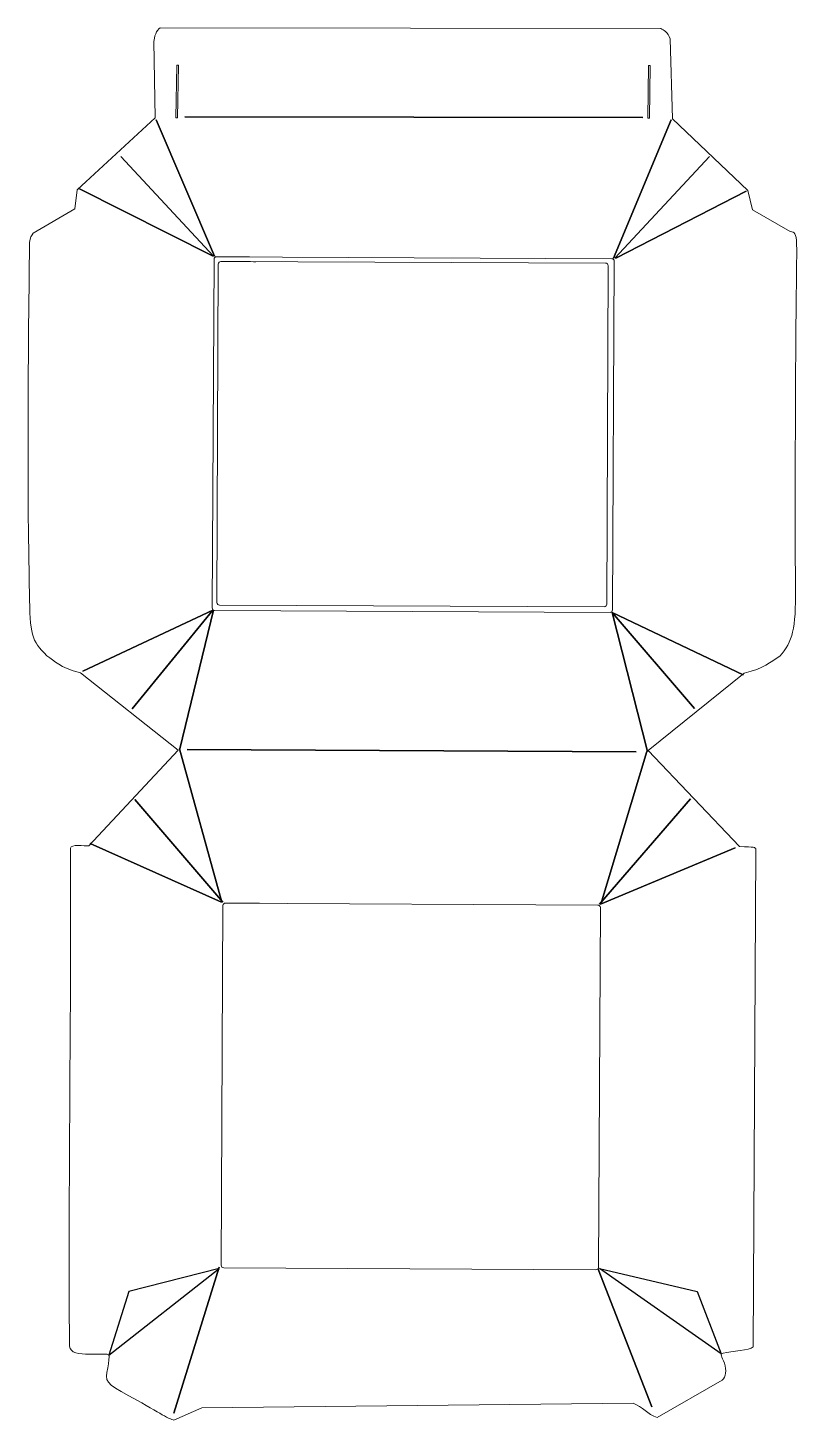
# Model space of a CAD drawing. Header units: centimetres. Extents: x -6.3 to 6.4, y -11.5 to 11.5.
import ezdxf
from ezdxf.lldxf.tags import DXFTag

# ---------------------------------------------------------------- set-up
doc = ezdxf.new("R2010")
doc.units = ezdxf.units.CM
doc.header["$MEASUREMENT"] = 0
doc.layers.add('Layer 1', color=7, linetype='Continuous')
tags = doc.linetypes.add('New Line1', pattern=[0.2, 0.1, -0.1]).pattern_tags.tags
tags[6:7] = [DXFTag(74, 4), DXFTag(75, 0), DXFTag(340, '0'), DXFTag(46, 1.0), DXFTag(50, 0.0), DXFTag(44, 0.0), DXFTag(45, 0.0)]
tags[4:5] = [DXFTag(74, 4), DXFTag(75, 0), DXFTag(340, '0'), DXFTag(46, 1.0), DXFTag(50, 0.0), DXFTag(44, 0.0), DXFTag(45, 0.0)]
tags = doc.linetypes.add('New Line10', pattern=[0.2, 0.1, -0.1]).pattern_tags.tags
tags[6:7] = [DXFTag(74, 4), DXFTag(75, 0), DXFTag(340, '0'), DXFTag(46, 1.0), DXFTag(50, 0.0), DXFTag(44, 0.0), DXFTag(45, 0.0)]
tags[4:5] = [DXFTag(74, 4), DXFTag(75, 0), DXFTag(340, '0'), DXFTag(46, 1.0), DXFTag(50, 0.0), DXFTag(44, 0.0), DXFTag(45, 0.0)]
tags = doc.linetypes.add('New Line11', pattern=[0.2, 0.1, -0.1]).pattern_tags.tags
tags[6:7] = [DXFTag(74, 4), DXFTag(75, 0), DXFTag(340, '0'), DXFTag(46, 1.0), DXFTag(50, 0.0), DXFTag(44, 0.0), DXFTag(45, 0.0)]
tags[4:5] = [DXFTag(74, 4), DXFTag(75, 0), DXFTag(340, '0'), DXFTag(46, 1.0), DXFTag(50, 0.0), DXFTag(44, 0.0), DXFTag(45, 0.0)]
tags = doc.linetypes.add('New Line12', pattern=[0.2, 0.1, -0.1]).pattern_tags.tags
tags[6:7] = [DXFTag(74, 4), DXFTag(75, 0), DXFTag(340, '0'), DXFTag(46, 1.0), DXFTag(50, 0.0), DXFTag(44, 0.0), DXFTag(45, 0.0)]
tags[4:5] = [DXFTag(74, 4), DXFTag(75, 0), DXFTag(340, '0'), DXFTag(46, 1.0), DXFTag(50, 0.0), DXFTag(44, 0.0), DXFTag(45, 0.0)]
tags = doc.linetypes.add('New Line13', pattern=[0.2, 0.1, -0.1]).pattern_tags.tags
tags[6:7] = [DXFTag(74, 4), DXFTag(75, 0), DXFTag(340, '0'), DXFTag(46, 1.0), DXFTag(50, 0.0), DXFTag(44, 0.0), DXFTag(45, 0.0)]
tags[4:5] = [DXFTag(74, 4), DXFTag(75, 0), DXFTag(340, '0'), DXFTag(46, 1.0), DXFTag(50, 0.0), DXFTag(44, 0.0), DXFTag(45, 0.0)]
tags = doc.linetypes.add('New Line14', pattern=[0.2, 0.1, -0.1]).pattern_tags.tags
tags[6:7] = [DXFTag(74, 4), DXFTag(75, 0), DXFTag(340, '0'), DXFTag(46, 1.0), DXFTag(50, 0.0), DXFTag(44, 0.0), DXFTag(45, 0.0)]
tags[4:5] = [DXFTag(74, 4), DXFTag(75, 0), DXFTag(340, '0'), DXFTag(46, 1.0), DXFTag(50, 0.0), DXFTag(44, 0.0), DXFTag(45, 0.0)]
tags = doc.linetypes.add('New Line15', pattern=[0.2, 0.1, -0.1]).pattern_tags.tags
tags[6:7] = [DXFTag(74, 4), DXFTag(75, 0), DXFTag(340, '0'), DXFTag(46, 1.0), DXFTag(50, 0.0), DXFTag(44, 0.0), DXFTag(45, 0.0)]
tags[4:5] = [DXFTag(74, 4), DXFTag(75, 0), DXFTag(340, '0'), DXFTag(46, 1.0), DXFTag(50, 0.0), DXFTag(44, 0.0), DXFTag(45, 0.0)]
tags = doc.linetypes.add('New Line16', pattern=[0.2, 0.1, -0.1]).pattern_tags.tags
tags[6:7] = [DXFTag(74, 4), DXFTag(75, 0), DXFTag(340, '0'), DXFTag(46, 1.0), DXFTag(50, 0.0), DXFTag(44, 0.0), DXFTag(45, 0.0)]
tags[4:5] = [DXFTag(74, 4), DXFTag(75, 0), DXFTag(340, '0'), DXFTag(46, 1.0), DXFTag(50, 0.0), DXFTag(44, 0.0), DXFTag(45, 0.0)]
tags = doc.linetypes.add('New Line17', pattern=[0.2, 0.1, -0.1]).pattern_tags.tags
tags[6:7] = [DXFTag(74, 4), DXFTag(75, 0), DXFTag(340, '0'), DXFTag(46, 1.0), DXFTag(50, 0.0), DXFTag(44, 0.0), DXFTag(45, 0.0)]
tags[4:5] = [DXFTag(74, 4), DXFTag(75, 0), DXFTag(340, '0'), DXFTag(46, 1.0), DXFTag(50, 0.0), DXFTag(44, 0.0), DXFTag(45, 0.0)]
tags = doc.linetypes.add('New Line18', pattern=[0.2, 0.1, -0.1]).pattern_tags.tags
tags[6:7] = [DXFTag(74, 4), DXFTag(75, 0), DXFTag(340, '0'), DXFTag(46, 1.0), DXFTag(50, 0.0), DXFTag(44, 0.0), DXFTag(45, 0.0)]
tags[4:5] = [DXFTag(74, 4), DXFTag(75, 0), DXFTag(340, '0'), DXFTag(46, 1.0), DXFTag(50, 0.0), DXFTag(44, 0.0), DXFTag(45, 0.0)]
tags = doc.linetypes.add('New Line19', pattern=[0.2, 0.1, -0.1]).pattern_tags.tags
tags[6:7] = [DXFTag(74, 4), DXFTag(75, 0), DXFTag(340, '0'), DXFTag(46, 1.0), DXFTag(50, 0.0), DXFTag(44, 0.0), DXFTag(45, 0.0)]
tags[4:5] = [DXFTag(74, 4), DXFTag(75, 0), DXFTag(340, '0'), DXFTag(46, 1.0), DXFTag(50, 0.0), DXFTag(44, 0.0), DXFTag(45, 0.0)]
tags = doc.linetypes.add('New Line2', pattern=[0.2, 0.1, -0.1]).pattern_tags.tags
tags[6:7] = [DXFTag(74, 4), DXFTag(75, 0), DXFTag(340, '0'), DXFTag(46, 1.0), DXFTag(50, 0.0), DXFTag(44, 0.0), DXFTag(45, 0.0)]
tags[4:5] = [DXFTag(74, 4), DXFTag(75, 0), DXFTag(340, '0'), DXFTag(46, 1.0), DXFTag(50, 0.0), DXFTag(44, 0.0), DXFTag(45, 0.0)]
tags = doc.linetypes.add('New Line20', pattern=[0.2, 0.1, -0.1]).pattern_tags.tags
tags[6:7] = [DXFTag(74, 4), DXFTag(75, 0), DXFTag(340, '0'), DXFTag(46, 1.0), DXFTag(50, 0.0), DXFTag(44, 0.0), DXFTag(45, 0.0)]
tags[4:5] = [DXFTag(74, 4), DXFTag(75, 0), DXFTag(340, '0'), DXFTag(46, 1.0), DXFTag(50, 0.0), DXFTag(44, 0.0), DXFTag(45, 0.0)]
tags = doc.linetypes.add('New Line21', pattern=[0.2, 0.1, -0.1]).pattern_tags.tags
tags[6:7] = [DXFTag(74, 4), DXFTag(75, 0), DXFTag(340, '0'), DXFTag(46, 1.0), DXFTag(50, 0.0), DXFTag(44, 0.0), DXFTag(45, 0.0)]
tags[4:5] = [DXFTag(74, 4), DXFTag(75, 0), DXFTag(340, '0'), DXFTag(46, 1.0), DXFTag(50, 0.0), DXFTag(44, 0.0), DXFTag(45, 0.0)]
tags = doc.linetypes.add('New Line22', pattern=[0.2, 0.1, -0.1]).pattern_tags.tags
tags[6:7] = [DXFTag(74, 4), DXFTag(75, 0), DXFTag(340, '0'), DXFTag(46, 1.0), DXFTag(50, 0.0), DXFTag(44, 0.0), DXFTag(45, 0.0)]
tags[4:5] = [DXFTag(74, 4), DXFTag(75, 0), DXFTag(340, '0'), DXFTag(46, 1.0), DXFTag(50, 0.0), DXFTag(44, 0.0), DXFTag(45, 0.0)]
tags = doc.linetypes.add('New Line23', pattern=[0.2, 0.1, -0.1]).pattern_tags.tags
tags[6:7] = [DXFTag(74, 4), DXFTag(75, 0), DXFTag(340, '0'), DXFTag(46, 1.0), DXFTag(50, 0.0), DXFTag(44, 0.0), DXFTag(45, 0.0)]
tags[4:5] = [DXFTag(74, 4), DXFTag(75, 0), DXFTag(340, '0'), DXFTag(46, 1.0), DXFTag(50, 0.0), DXFTag(44, 0.0), DXFTag(45, 0.0)]
tags = doc.linetypes.add('New Line24', pattern=[0.2, 0.1, -0.1]).pattern_tags.tags
tags[6:7] = [DXFTag(74, 4), DXFTag(75, 0), DXFTag(340, '0'), DXFTag(46, 1.0), DXFTag(50, 0.0), DXFTag(44, 0.0), DXFTag(45, 0.0)]
tags[4:5] = [DXFTag(74, 4), DXFTag(75, 0), DXFTag(340, '0'), DXFTag(46, 1.0), DXFTag(50, 0.0), DXFTag(44, 0.0), DXFTag(45, 0.0)]
tags = doc.linetypes.add('New Line25', pattern=[0.2, 0.1, -0.1]).pattern_tags.tags
tags[6:7] = [DXFTag(74, 4), DXFTag(75, 0), DXFTag(340, '0'), DXFTag(46, 1.0), DXFTag(50, 0.0), DXFTag(44, 0.0), DXFTag(45, 0.0)]
tags[4:5] = [DXFTag(74, 4), DXFTag(75, 0), DXFTag(340, '0'), DXFTag(46, 1.0), DXFTag(50, 0.0), DXFTag(44, 0.0), DXFTag(45, 0.0)]
tags = doc.linetypes.add('New Line26', pattern=[0.2, 0.1, -0.1]).pattern_tags.tags
tags[6:7] = [DXFTag(74, 4), DXFTag(75, 0), DXFTag(340, '0'), DXFTag(46, 1.0), DXFTag(50, 0.0), DXFTag(44, 0.0), DXFTag(45, 0.0)]
tags[4:5] = [DXFTag(74, 4), DXFTag(75, 0), DXFTag(340, '0'), DXFTag(46, 1.0), DXFTag(50, 0.0), DXFTag(44, 0.0), DXFTag(45, 0.0)]
tags = doc.linetypes.add('New Line27', pattern=[0.2, 0.1, -0.1]).pattern_tags.tags
tags[6:7] = [DXFTag(74, 4), DXFTag(75, 0), DXFTag(340, '0'), DXFTag(46, 1.0), DXFTag(50, 0.0), DXFTag(44, 0.0), DXFTag(45, 0.0)]
tags[4:5] = [DXFTag(74, 4), DXFTag(75, 0), DXFTag(340, '0'), DXFTag(46, 1.0), DXFTag(50, 0.0), DXFTag(44, 0.0), DXFTag(45, 0.0)]
tags = doc.linetypes.add('New Line28', pattern=[0.2, 0.1, -0.1]).pattern_tags.tags
tags[6:7] = [DXFTag(74, 4), DXFTag(75, 0), DXFTag(340, '0'), DXFTag(46, 1.0), DXFTag(50, 0.0), DXFTag(44, 0.0), DXFTag(45, 0.0)]
tags[4:5] = [DXFTag(74, 4), DXFTag(75, 0), DXFTag(340, '0'), DXFTag(46, 1.0), DXFTag(50, 0.0), DXFTag(44, 0.0), DXFTag(45, 0.0)]
tags = doc.linetypes.add('New Line29', pattern=[0.2, 0.1, -0.1]).pattern_tags.tags
tags[6:7] = [DXFTag(74, 4), DXFTag(75, 0), DXFTag(340, '0'), DXFTag(46, 1.0), DXFTag(50, 0.0), DXFTag(44, 0.0), DXFTag(45, 0.0)]
tags[4:5] = [DXFTag(74, 4), DXFTag(75, 0), DXFTag(340, '0'), DXFTag(46, 1.0), DXFTag(50, 0.0), DXFTag(44, 0.0), DXFTag(45, 0.0)]
tags = doc.linetypes.add('New Line3', pattern=[0.2, 0.1, -0.1]).pattern_tags.tags
tags[6:7] = [DXFTag(74, 4), DXFTag(75, 0), DXFTag(340, '0'), DXFTag(46, 1.0), DXFTag(50, 0.0), DXFTag(44, 0.0), DXFTag(45, 0.0)]
tags[4:5] = [DXFTag(74, 4), DXFTag(75, 0), DXFTag(340, '0'), DXFTag(46, 1.0), DXFTag(50, 0.0), DXFTag(44, 0.0), DXFTag(45, 0.0)]
tags = doc.linetypes.add('New Line30', pattern=[0.2, 0.1, -0.1]).pattern_tags.tags
tags[6:7] = [DXFTag(74, 4), DXFTag(75, 0), DXFTag(340, '0'), DXFTag(46, 1.0), DXFTag(50, 0.0), DXFTag(44, 0.0), DXFTag(45, 0.0)]
tags[4:5] = [DXFTag(74, 4), DXFTag(75, 0), DXFTag(340, '0'), DXFTag(46, 1.0), DXFTag(50, 0.0), DXFTag(44, 0.0), DXFTag(45, 0.0)]
tags = doc.linetypes.add('New Line31', pattern=[0.2, 0.1, -0.1]).pattern_tags.tags
tags[6:7] = [DXFTag(74, 4), DXFTag(75, 0), DXFTag(340, '0'), DXFTag(46, 1.0), DXFTag(50, 0.0), DXFTag(44, 0.0), DXFTag(45, 0.0)]
tags[4:5] = [DXFTag(74, 4), DXFTag(75, 0), DXFTag(340, '0'), DXFTag(46, 1.0), DXFTag(50, 0.0), DXFTag(44, 0.0), DXFTag(45, 0.0)]
tags = doc.linetypes.add('New Line32', pattern=[0.2, 0.1, -0.1]).pattern_tags.tags
tags[6:7] = [DXFTag(74, 4), DXFTag(75, 0), DXFTag(340, '0'), DXFTag(46, 1.0), DXFTag(50, 0.0), DXFTag(44, 0.0), DXFTag(45, 0.0)]
tags[4:5] = [DXFTag(74, 4), DXFTag(75, 0), DXFTag(340, '0'), DXFTag(46, 1.0), DXFTag(50, 0.0), DXFTag(44, 0.0), DXFTag(45, 0.0)]
tags = doc.linetypes.add('New Line33', pattern=[0.2, 0.1, -0.1]).pattern_tags.tags
tags[6:7] = [DXFTag(74, 4), DXFTag(75, 0), DXFTag(340, '0'), DXFTag(46, 1.0), DXFTag(50, 0.0), DXFTag(44, 0.0), DXFTag(45, 0.0)]
tags[4:5] = [DXFTag(74, 4), DXFTag(75, 0), DXFTag(340, '0'), DXFTag(46, 1.0), DXFTag(50, 0.0), DXFTag(44, 0.0), DXFTag(45, 0.0)]
tags = doc.linetypes.add('New Line34', pattern=[0.2, 0.1, -0.1]).pattern_tags.tags
tags[6:7] = [DXFTag(74, 4), DXFTag(75, 0), DXFTag(340, '0'), DXFTag(46, 1.0), DXFTag(50, 0.0), DXFTag(44, 0.0), DXFTag(45, 0.0)]
tags[4:5] = [DXFTag(74, 4), DXFTag(75, 0), DXFTag(340, '0'), DXFTag(46, 1.0), DXFTag(50, 0.0), DXFTag(44, 0.0), DXFTag(45, 0.0)]
tags = doc.linetypes.add('New Line35', pattern=[0.2, 0.1, -0.1]).pattern_tags.tags
tags[6:7] = [DXFTag(74, 4), DXFTag(75, 0), DXFTag(340, '0'), DXFTag(46, 1.0), DXFTag(50, 0.0), DXFTag(44, 0.0), DXFTag(45, 0.0)]
tags[4:5] = [DXFTag(74, 4), DXFTag(75, 0), DXFTag(340, '0'), DXFTag(46, 1.0), DXFTag(50, 0.0), DXFTag(44, 0.0), DXFTag(45, 0.0)]
tags = doc.linetypes.add('New Line36', pattern=[0.2, 0.1, -0.1]).pattern_tags.tags
tags[6:7] = [DXFTag(74, 4), DXFTag(75, 0), DXFTag(340, '0'), DXFTag(46, 1.0), DXFTag(50, 0.0), DXFTag(44, 0.0), DXFTag(45, 0.0)]
tags[4:5] = [DXFTag(74, 4), DXFTag(75, 0), DXFTag(340, '0'), DXFTag(46, 1.0), DXFTag(50, 0.0), DXFTag(44, 0.0), DXFTag(45, 0.0)]
tags = doc.linetypes.add('New Line37', pattern=[0.2, 0.1, -0.1]).pattern_tags.tags
tags[6:7] = [DXFTag(74, 4), DXFTag(75, 0), DXFTag(340, '0'), DXFTag(46, 1.0), DXFTag(50, 0.0), DXFTag(44, 0.0), DXFTag(45, 0.0)]
tags[4:5] = [DXFTag(74, 4), DXFTag(75, 0), DXFTag(340, '0'), DXFTag(46, 1.0), DXFTag(50, 0.0), DXFTag(44, 0.0), DXFTag(45, 0.0)]
tags = doc.linetypes.add('New Line38', pattern=[0.2, 0.1, -0.1]).pattern_tags.tags
tags[6:7] = [DXFTag(74, 4), DXFTag(75, 0), DXFTag(340, '0'), DXFTag(46, 1.0), DXFTag(50, 0.0), DXFTag(44, 0.0), DXFTag(45, 0.0)]
tags[4:5] = [DXFTag(74, 4), DXFTag(75, 0), DXFTag(340, '0'), DXFTag(46, 1.0), DXFTag(50, 0.0), DXFTag(44, 0.0), DXFTag(45, 0.0)]
tags = doc.linetypes.add('New Line39', pattern=[0.2, 0.1, -0.1]).pattern_tags.tags
tags[6:7] = [DXFTag(74, 4), DXFTag(75, 0), DXFTag(340, '0'), DXFTag(46, 1.0), DXFTag(50, 0.0), DXFTag(44, 0.0), DXFTag(45, 0.0)]
tags[4:5] = [DXFTag(74, 4), DXFTag(75, 0), DXFTag(340, '0'), DXFTag(46, 1.0), DXFTag(50, 0.0), DXFTag(44, 0.0), DXFTag(45, 0.0)]
tags = doc.linetypes.add('New Line4', pattern=[0.2, 0.1, -0.1]).pattern_tags.tags
tags[6:7] = [DXFTag(74, 4), DXFTag(75, 0), DXFTag(340, '0'), DXFTag(46, 1.0), DXFTag(50, 0.0), DXFTag(44, 0.0), DXFTag(45, 0.0)]
tags[4:5] = [DXFTag(74, 4), DXFTag(75, 0), DXFTag(340, '0'), DXFTag(46, 1.0), DXFTag(50, 0.0), DXFTag(44, 0.0), DXFTag(45, 0.0)]
tags = doc.linetypes.add('New Line40', pattern=[0.2, 0.1, -0.1]).pattern_tags.tags
tags[6:7] = [DXFTag(74, 4), DXFTag(75, 0), DXFTag(340, '0'), DXFTag(46, 1.0), DXFTag(50, 0.0), DXFTag(44, 0.0), DXFTag(45, 0.0)]
tags[4:5] = [DXFTag(74, 4), DXFTag(75, 0), DXFTag(340, '0'), DXFTag(46, 1.0), DXFTag(50, 0.0), DXFTag(44, 0.0), DXFTag(45, 0.0)]
tags = doc.linetypes.add('New Line41', pattern=[0.2, 0.1, -0.1]).pattern_tags.tags
tags[6:7] = [DXFTag(74, 4), DXFTag(75, 0), DXFTag(340, '0'), DXFTag(46, 1.0), DXFTag(50, 0.0), DXFTag(44, 0.0), DXFTag(45, 0.0)]
tags[4:5] = [DXFTag(74, 4), DXFTag(75, 0), DXFTag(340, '0'), DXFTag(46, 1.0), DXFTag(50, 0.0), DXFTag(44, 0.0), DXFTag(45, 0.0)]
tags = doc.linetypes.add('New Line42', pattern=[0.2, 0.1, -0.1]).pattern_tags.tags
tags[6:7] = [DXFTag(74, 4), DXFTag(75, 0), DXFTag(340, '0'), DXFTag(46, 1.0), DXFTag(50, 0.0), DXFTag(44, 0.0), DXFTag(45, 0.0)]
tags[4:5] = [DXFTag(74, 4), DXFTag(75, 0), DXFTag(340, '0'), DXFTag(46, 1.0), DXFTag(50, 0.0), DXFTag(44, 0.0), DXFTag(45, 0.0)]
tags = doc.linetypes.add('New Line43', pattern=[0.2, 0.1, -0.1]).pattern_tags.tags
tags[6:7] = [DXFTag(74, 4), DXFTag(75, 0), DXFTag(340, '0'), DXFTag(46, 1.0), DXFTag(50, 0.0), DXFTag(44, 0.0), DXFTag(45, 0.0)]
tags[4:5] = [DXFTag(74, 4), DXFTag(75, 0), DXFTag(340, '0'), DXFTag(46, 1.0), DXFTag(50, 0.0), DXFTag(44, 0.0), DXFTag(45, 0.0)]
tags = doc.linetypes.add('New Line44', pattern=[0.2, 0.1, -0.1]).pattern_tags.tags
tags[6:7] = [DXFTag(74, 4), DXFTag(75, 0), DXFTag(340, '0'), DXFTag(46, 1.0), DXFTag(50, 0.0), DXFTag(44, 0.0), DXFTag(45, 0.0)]
tags[4:5] = [DXFTag(74, 4), DXFTag(75, 0), DXFTag(340, '0'), DXFTag(46, 1.0), DXFTag(50, 0.0), DXFTag(44, 0.0), DXFTag(45, 0.0)]
tags = doc.linetypes.add('New Line45', pattern=[0.2, 0.1, -0.1]).pattern_tags.tags
tags[6:7] = [DXFTag(74, 4), DXFTag(75, 0), DXFTag(340, '0'), DXFTag(46, 1.0), DXFTag(50, 0.0), DXFTag(44, 0.0), DXFTag(45, 0.0)]
tags[4:5] = [DXFTag(74, 4), DXFTag(75, 0), DXFTag(340, '0'), DXFTag(46, 1.0), DXFTag(50, 0.0), DXFTag(44, 0.0), DXFTag(45, 0.0)]
tags = doc.linetypes.add('New Line46', pattern=[0.2, 0.1, -0.1]).pattern_tags.tags
tags[6:7] = [DXFTag(74, 4), DXFTag(75, 0), DXFTag(340, '0'), DXFTag(46, 1.0), DXFTag(50, 0.0), DXFTag(44, 0.0), DXFTag(45, 0.0)]
tags[4:5] = [DXFTag(74, 4), DXFTag(75, 0), DXFTag(340, '0'), DXFTag(46, 1.0), DXFTag(50, 0.0), DXFTag(44, 0.0), DXFTag(45, 0.0)]
tags = doc.linetypes.add('New Line5', pattern=[0.2, 0.1, -0.1]).pattern_tags.tags
tags[6:7] = [DXFTag(74, 4), DXFTag(75, 0), DXFTag(340, '0'), DXFTag(46, 1.0), DXFTag(50, 0.0), DXFTag(44, 0.0), DXFTag(45, 0.0)]
tags[4:5] = [DXFTag(74, 4), DXFTag(75, 0), DXFTag(340, '0'), DXFTag(46, 1.0), DXFTag(50, 0.0), DXFTag(44, 0.0), DXFTag(45, 0.0)]
tags = doc.linetypes.add('New Line6', pattern=[0.2, 0.1, -0.1]).pattern_tags.tags
tags[6:7] = [DXFTag(74, 4), DXFTag(75, 0), DXFTag(340, '0'), DXFTag(46, 1.0), DXFTag(50, 0.0), DXFTag(44, 0.0), DXFTag(45, 0.0)]
tags[4:5] = [DXFTag(74, 4), DXFTag(75, 0), DXFTag(340, '0'), DXFTag(46, 1.0), DXFTag(50, 0.0), DXFTag(44, 0.0), DXFTag(45, 0.0)]
tags = doc.linetypes.add('New Line7', pattern=[0.2, 0.1, -0.1]).pattern_tags.tags
tags[6:7] = [DXFTag(74, 4), DXFTag(75, 0), DXFTag(340, '0'), DXFTag(46, 1.0), DXFTag(50, 0.0), DXFTag(44, 0.0), DXFTag(45, 0.0)]
tags[4:5] = [DXFTag(74, 4), DXFTag(75, 0), DXFTag(340, '0'), DXFTag(46, 1.0), DXFTag(50, 0.0), DXFTag(44, 0.0), DXFTag(45, 0.0)]
tags = doc.linetypes.add('New Line8', pattern=[0.2, 0.1, -0.1]).pattern_tags.tags
tags[6:7] = [DXFTag(74, 4), DXFTag(75, 0), DXFTag(340, '0'), DXFTag(46, 1.0), DXFTag(50, 0.0), DXFTag(44, 0.0), DXFTag(45, 0.0)]
tags[4:5] = [DXFTag(74, 4), DXFTag(75, 0), DXFTag(340, '0'), DXFTag(46, 1.0), DXFTag(50, 0.0), DXFTag(44, 0.0), DXFTag(45, 0.0)]
tags = doc.linetypes.add('New Line9', pattern=[0.2, 0.1, -0.1]).pattern_tags.tags
tags[6:7] = [DXFTag(74, 4), DXFTag(75, 0), DXFTag(340, '0'), DXFTag(46, 1.0), DXFTag(50, 0.0), DXFTag(44, 0.0), DXFTag(45, 0.0)]
tags[4:5] = [DXFTag(74, 4), DXFTag(75, 0), DXFTag(340, '0'), DXFTag(46, 1.0), DXFTag(50, 0.0), DXFTag(44, 0.0), DXFTag(45, 0.0)]

msp = doc.modelspace()

# ---------------------------------------------------------------- linework, layer by layer
at = {"layer": 'Layer 1', "color": 17, "lineweight": 13}
for points, knots in [([(4.13741, 11.5128), (4.13741, 11.5128), (-4.14239, 11.52568), (-4.14239, 11.52568), (-4.14239, 11.52568), (-4.20468, 11.49403), (-4.24503, 11.364), (-4.24616, 11.29932), (-4.24616, 11.29932), (-4.24616, 11.29932), (-4.22783, 10.03507), (-4.22783, 10.03507), (-4.22783, 10.03507), (-4.22783, 10.03507), (-5.51823, 8.84353), (-5.51823, 8.84353), (-5.51823, 8.84353), (-5.51823, 8.84353), (-5.5527, 8.53353), (-5.5527, 8.53353), (-5.5527, 8.53353), (-5.5527, 8.53353), (-6.24302, 8.13049), (-6.24302, 8.13049), (-6.24302, 8.13049), (-6.26796, 8.0905), (-6.29733, 8.06425), (-6.30615, 7.97351), (-6.30615, 7.97351), (-6.30615, 7.97351), (-6.31818, 6.83748), (-6.31818, 6.83748), (-6.31818, 6.83748), (-6.33053, 5.62096), (-6.33229, 3.71323), (-6.32176, 3.12256), (-6.32176, 3.12256), (-6.31822, 2.92404), (-6.31167, 2.50368), (-6.30696, 2.18822), (-6.30696, 2.18822), (-6.29632, 1.47502), (-6.27597, 1.40141), (-6.01786, 1.1401), (-6.01786, 1.1401), (-5.87899, 1.04606), (-5.81774, 0.9534), (-5.46276, 0.8563), (-5.46276, 0.8563), (-5.46276, 0.8563), (-3.84373, -0.42084), (-3.84373, -0.42084), (-3.84373, -0.42084), (-3.84373, -0.42084), (-5.32255, -2.00725), (-5.32255, -2.00725), (-5.32255, -2.00725), (-5.39387, -2.00798), (-5.62758, -1.97492), (-5.62854, -2.04141), (-5.62854, -2.04141), (-5.6112, -4.7389), (-5.66788, -7.68677), (-5.64252, -10.27986), (-5.64252, -10.27986), (-5.63613, -10.50536), (-4.99709, -10.36028), (-4.98926, -10.43321), (-4.98926, -10.43321), (-4.98279, -10.43987), (-4.9935, -10.55928), (-5.01197, -10.64153), (-5.01197, -10.64153), (-5.06233, -10.86575), (-5.04195, -10.89314), (-4.66142, -11.10107), (-4.66142, -11.10107), (-4.48153, -11.19936), (-4.25054, -11.3302), (-4.1485, -11.39141), (-4.1485, -11.39141), (-4.04646, -11.45262), (-3.94291, -11.50318), (-3.91885, -11.50428), (-3.91885, -11.50428), (-3.91885, -11.50428), (-3.45215, -11.30175), (-3.45215, -11.30175), (-3.45215, -11.30175), (-3.45215, -11.30175), (3.68018, -11.22486), (3.68018, -11.22486), (3.68018, -11.22486), (3.83867, -11.28378), (3.91341, -11.41147), (4.0758, -11.45876), (4.0758, -11.45876), (4.0758, -11.45876), (5.15099, -10.84312), (5.15099, -10.84312), (5.15099, -10.84312), (5.21615, -10.78581), (5.22887, -10.68754), (5.18789, -10.5629), (5.18789, -10.5629), (5.14944, -10.44595), (5.10093, -10.41251), (5.1667, -10.39832), (5.1667, -10.39832), (5.31199, -10.36697), (5.60316, -10.34503), (5.66393, -10.29424), (5.66393, -10.29424), (5.66393, -10.29424), (5.70968, -2.06246), (5.70968, -2.06246), (5.70968, -2.06246), (5.70159, -2.02842), (5.68872, -2.01986), (5.43774, -2.01813), (5.43774, -2.01813), (5.43774, -2.01813), (3.92595, -0.42865), (3.92595, -0.42865), (3.92595, -0.42865), (3.92595, -0.42865), (5.51666, 0.85411), (5.51666, 0.85411), (5.51666, 0.85411), (5.85422, 0.92825), (5.93667, 1.03343), (6.10422, 1.13083), (6.10422, 1.13083), (6.31795, 1.38125), (6.37204, 1.57331), (6.36428, 2.25731), (6.36428, 2.25731), (6.35612, 2.97651), (6.35904, 4.82564), (6.37063, 6.57001), (6.37063, 6.57001), (6.38114, 8.15147), (6.42484, 8.11828), (6.27684, 8.15934), (6.27684, 8.15934), (6.27684, 8.15934), (5.6549, 8.51272), (5.6549, 8.51272), (5.6549, 8.51272), (5.6549, 8.51272), (5.57695, 8.83285), (5.57695, 8.83285), (5.57695, 8.83285), (5.57695, 8.83285), (4.32817, 10.02001), (4.32817, 10.02001), (4.32817, 10.02001), (4.32817, 10.02001), (4.29011, 11.34383), (4.29011, 11.34383), (4.29011, 11.34383), (4.2561, 11.46416), (4.17751, 11.48572), (4.13746, 11.51279), (4.13746, 11.51279), (4.13746, 11.51279), (4.13741, 11.5128), (4.13741, 11.5128)], [0, 0, 0, 0, 0.02325581, 0.02325581, 0.02325581, 0.02325581, 0.04651163, 0.04651163, 0.04651163, 0.04651163, 0.06976744, 0.06976744, 0.06976744, 0.06976744, 0.09302326, 0.09302326, 0.09302326, 0.09302326, 0.11627907, 0.11627907, 0.11627907, 0.11627907, 0.13953488, 0.13953488, 0.13953488, 0.13953488, 0.1627907, 0.1627907, 0.1627907, 0.1627907, 0.18604651, 0.18604651, 0.18604651, 0.18604651, 0.20930233, 0.20930233, 0.20930233, 0.20930233, 0.23255814, 0.23255814, 0.23255814, 0.23255814, 0.25581395, 0.25581395, 0.25581395, 0.25581395, 0.27906977, 0.27906977, 0.27906977, 0.27906977, 0.30232558, 0.30232558, 0.30232558, 0.30232558, 0.3255814, 0.3255814, 0.3255814, 0.3255814, 0.34883721, 0.34883721, 0.34883721, 0.34883721, 0.37209302, 0.37209302, 0.37209302, 0.37209302, 0.39534884, 0.39534884, 0.39534884, 0.39534884, 0.41860465, 0.41860465, 0.41860465, 0.41860465, 0.44186047, 0.44186047, 0.44186047, 0.44186047, 0.46511628, 0.46511628, 0.46511628, 0.46511628, 0.48837209, 0.48837209, 0.48837209, 0.48837209, 0.51162791, 0.51162791, 0.51162791, 0.51162791, 0.53488372, 0.53488372, 0.53488372, 0.53488372, 0.55813953, 0.55813953, 0.55813953, 0.55813953, 0.58139535, 0.58139535, 0.58139535, 0.58139535, 0.60465116, 0.60465116, 0.60465116, 0.60465116, 0.62790698, 0.62790698, 0.62790698, 0.62790698, 0.65116279, 0.65116279, 0.65116279, 0.65116279, 0.6744186, 0.6744186, 0.6744186, 0.6744186, 0.69767442, 0.69767442, 0.69767442, 0.69767442, 0.72093023, 0.72093023, 0.72093023, 0.72093023, 0.74418605, 0.74418605, 0.74418605, 0.74418605, 0.76744186, 0.76744186, 0.76744186, 0.76744186, 0.79069767, 0.79069767, 0.79069767, 0.79069767, 0.81395349, 0.81395349, 0.81395349, 0.81395349, 0.8372093, 0.8372093, 0.8372093, 0.8372093, 0.86046512, 0.86046512, 0.86046512, 0.86046512, 0.88372093, 0.88372093, 0.88372093, 0.88372093, 0.90697674, 0.90697674, 0.90697674, 0.90697674, 0.93023256, 0.93023256, 0.93023256, 0.93023256, 0.95348837, 0.95348837, 0.95348837, 0.95348837, 1, 1, 1, 1]), ([(-3.86975, 10.90975), (-3.86975, 10.90975), (-3.84329, 10.9097), (-3.84329, 10.9097), (-3.84329, 10.9097), (-3.84329, 10.9097), (-3.85658, 10.03769), (-3.85658, 10.03769), (-3.85658, 10.03769), (-3.85658, 10.03769), (-3.88304, 10.03772), (-3.88304, 10.03772), (-3.88304, 10.03772), (-3.88304, 10.03772), (-3.86975, 10.90975), (-3.86975, 10.90975)], [0, 0, 0, 0, 0.2, 0.2, 0.2, 0.2, 0.4, 0.4, 0.4, 0.4, 0.6, 0.6, 0.6, 0.6, 1, 1, 1, 1]), ([(3.93464, 10.90519), (3.93464, 10.90519), (3.9611, 10.90516), (3.9611, 10.90516), (3.9611, 10.90516), (3.9611, 10.90516), (3.94781, 10.03315), (3.94781, 10.03315), (3.94781, 10.03315), (3.94781, 10.03315), (3.92135, 10.03318), (3.92135, 10.03318), (3.92135, 10.03318), (3.92135, 10.03318), (3.93464, 10.90519), (3.93464, 10.90519)], [0, 0, 0, 0, 0.2, 0.2, 0.2, 0.2, 0.4, 0.4, 0.4, 0.4, 0.6, 0.6, 0.6, 0.6, 1, 1, 1, 1])]:
    msp.add_open_spline(points, degree=3, knots=knots, dxfattribs=at)
at = {"layer": 'Layer 1', "color": 17}
for points, knots in [([(-4.2094, 10.00387), (-4.2094, 10.00387), (-3.24504, 7.75003), (-3.24504, 7.75003), (-3.24504, 7.75003), (-3.24504, 7.75003), (-4.2094, 10.00387), (-4.2094, 10.00387)], [0, 0, 0, 0, 0.33333333, 0.33333333, 0.33333333, 0.33333333, 1, 1, 1, 1]), ([(-4.2094, 10.00387), (-4.2094, 10.00387), (-4.2094, 10.00387), (-4.2094, 10.00387), (-4.2094, 10.00387), (-4.2094, 10.00387), (-4.2094, 10.00387), (-4.2094, 10.00387)], [0, 0, 0, 0, 0.33333333, 0.33333333, 0.33333333, 0.33333333, 1, 1, 1, 1]), ([(-3.73743, 10.05418), (-3.73743, 10.05418), (3.84099, 10.04473), (3.84099, 10.04473), (3.84099, 10.04473), (3.84099, 10.04473), (-3.73743, 10.05418), (-3.73743, 10.05418)], [0, 0, 0, 0, 0.33333333, 0.33333333, 0.33333333, 0.33333333, 1, 1, 1, 1]), ([(-3.73743, 10.05418), (-3.73743, 10.05418), (-3.73743, 10.05418), (-3.73743, 10.05418), (-3.73743, 10.05418), (-3.73743, 10.05418), (-3.73743, 10.05418), (-3.73743, 10.05418)], [0, 0, 0, 0, 0.33333333, 0.33333333, 0.33333333, 0.33333333, 1, 1, 1, 1]), ([(4.30801, 10.00322), (4.30801, 10.00322), (3.35574, 7.71613), (3.35574, 7.71613), (3.35574, 7.71613), (3.35574, 7.71613), (4.30801, 10.00322), (4.30801, 10.00322)], [0, 0, 0, 0, 0.33333333, 0.33333333, 0.33333333, 0.33333333, 1, 1, 1, 1]), ([(4.30801, 10.00322), (4.30801, 10.00322), (4.30801, 10.00322), (4.30801, 10.00322), (4.30801, 10.00322), (4.30801, 10.00322), (4.30801, 10.00322), (4.30801, 10.00322)], [0, 0, 0, 0, 0.33333333, 0.33333333, 0.33333333, 0.33333333, 1, 1, 1, 1]), ([(-4.79616, 9.39645), (-4.79616, 9.39645), (-3.26381, 7.75013), (-3.26381, 7.75013), (-3.26381, 7.75013), (-3.26381, 7.75013), (-4.79616, 9.39645), (-4.79616, 9.39645)], [0, 0, 0, 0, 0.33333333, 0.33333333, 0.33333333, 0.33333333, 1, 1, 1, 1]), ([(-4.79616, 9.39645), (-4.79616, 9.39645), (-4.79616, 9.39645), (-4.79616, 9.39645), (-4.79616, 9.39645), (-4.79616, 9.39645), (-4.79616, 9.39645), (-4.79616, 9.39645)], [0, 0, 0, 0, 0.33333333, 0.33333333, 0.33333333, 0.33333333, 1, 1, 1, 1]), ([(4.94225, 9.39501), (4.94225, 9.39501), (3.37458, 7.71604), (3.37458, 7.71604), (3.37458, 7.71604), (3.37458, 7.71604), (4.94225, 9.39501), (4.94225, 9.39501)], [0, 0, 0, 0, 0.33333333, 0.33333333, 0.33333333, 0.33333333, 1, 1, 1, 1]), ([(4.94225, 9.39501), (4.94225, 9.39501), (4.94225, 9.39501), (4.94225, 9.39501), (4.94225, 9.39501), (4.94225, 9.39501), (4.94225, 9.39501), (4.94225, 9.39501)], [0, 0, 0, 0, 0.33333333, 0.33333333, 0.33333333, 0.33333333, 1, 1, 1, 1]), ([(-5.48653, 8.86713), (-5.48653, 8.86713), (-3.26451, 7.75013), (-3.26451, 7.75013), (-3.26451, 7.75013), (-3.26451, 7.75013), (-5.48653, 8.86713), (-5.48653, 8.86713)], [0, 0, 0, 0, 0.33333333, 0.33333333, 0.33333333, 0.33333333, 1, 1, 1, 1]), ([(-5.48653, 8.86713), (-5.48653, 8.86713), (-5.48653, 8.86713), (-5.48653, 8.86713), (-5.48653, 8.86713), (-5.48653, 8.86713), (-5.48653, 8.86713), (-5.48653, 8.86713)], [0, 0, 0, 0, 0.33333333, 0.33333333, 0.33333333, 0.33333333, 1, 1, 1, 1]), ([(5.54878, 8.82335), (5.54878, 8.82335), (3.39384, 7.71594), (3.39384, 7.71594), (3.39384, 7.71594), (3.39384, 7.71594), (5.54878, 8.82335), (5.54878, 8.82335)], [0, 0, 0, 0, 0.33333333, 0.33333333, 0.33333333, 0.33333333, 1, 1, 1, 1]), ([(5.54878, 8.82335), (5.54878, 8.82335), (5.54878, 8.82335), (5.54878, 8.82335), (5.54878, 8.82335), (5.54878, 8.82335), (5.54878, 8.82335), (5.54878, 8.82335)], [0, 0, 0, 0, 0.33333333, 0.33333333, 0.33333333, 0.33333333, 1, 1, 1, 1]), ([(-5.42022, 0.88194), (-5.42022, 0.88194), (-3.27369, 1.89147), (-3.27369, 1.89147), (-3.27369, 1.89147), (-3.27369, 1.89147), (-5.42022, 0.88194), (-5.42022, 0.88194)], [0, 0, 0, 0, 0.33333333, 0.33333333, 0.33333333, 0.33333333, 1, 1, 1, 1]), ([(-4.60518, 0.25911), (-4.60518, 0.25911), (-3.27399, 1.89147), (-3.27399, 1.89147), (-3.27399, 1.89147), (-3.27399, 1.89147), (-4.60518, 0.25911), (-4.60518, 0.25911)], [0, 0, 0, 0, 0.33333333, 0.33333333, 0.33333333, 0.33333333, 1, 1, 1, 1]), ([(-3.81631, -0.40198), (-3.81631, -0.40198), (-3.26418, 1.89142), (-3.26418, 1.89142), (-3.26418, 1.89142), (-3.26418, 1.89142), (-3.81631, -0.40198), (-3.81631, -0.40198)], [0, 0, 0, 0, 0.33333333, 0.33333333, 0.33333333, 0.33333333, 1, 1, 1, 1]), ([(3.91742, -0.44169), (3.91742, -0.44169), (3.33365, 1.85754), (3.33365, 1.85754), (3.33365, 1.85754), (3.33365, 1.85754), (3.91742, -0.44169), (3.91742, -0.44169)], [0, 0, 0, 0, 0.33333333, 0.33333333, 0.33333333, 0.33333333, 1, 1, 1, 1]), ([(4.69399, 0.26634), (4.69399, 0.26634), (3.33413, 1.85754), (3.33413, 1.85754), (3.33413, 1.85754), (3.33413, 1.85754), (4.69399, 0.26634), (4.69399, 0.26634)], [0, 0, 0, 0, 0.33333333, 0.33333333, 0.33333333, 0.33333333, 1, 1, 1, 1]), ([(5.50136, 0.82586), (5.50136, 0.82586), (3.33438, 1.85754), (3.33438, 1.85754), (3.33438, 1.85754), (3.33438, 1.85754), (5.50136, 0.82586), (5.50136, 0.82586)], [0, 0, 0, 0, 0.33333333, 0.33333333, 0.33333333, 0.33333333, 1, 1, 1, 1]), ([(-5.42022, 0.88194), (-5.42022, 0.88194), (-5.42022, 0.88194), (-5.42022, 0.88194), (-5.42022, 0.88194), (-5.42022, 0.88194), (-5.42022, 0.88194), (-5.42022, 0.88194)], [0, 0, 0, 0, 0.33333333, 0.33333333, 0.33333333, 0.33333333, 1, 1, 1, 1]), ([(5.50136, 0.82586), (5.50136, 0.82586), (5.50136, 0.82586), (5.50136, 0.82586), (5.50136, 0.82586), (5.50136, 0.82586), (5.50136, 0.82586), (5.50136, 0.82586)], [0, 0, 0, 0, 0.33333333, 0.33333333, 0.33333333, 0.33333333, 1, 1, 1, 1]), ([(-4.60518, 0.25911), (-4.60518, 0.25911), (-4.60518, 0.25911), (-4.60518, 0.25911), (-4.60518, 0.25911), (-4.60518, 0.25911), (-4.60518, 0.25911), (-4.60518, 0.25911)], [0, 0, 0, 0, 0.33333333, 0.33333333, 0.33333333, 0.33333333, 1, 1, 1, 1]), ([(4.69399, 0.26634), (4.69399, 0.26634), (4.69399, 0.26634), (4.69399, 0.26634), (4.69399, 0.26634), (4.69399, 0.26634), (4.69399, 0.26634), (4.69399, 0.26634)], [0, 0, 0, 0, 0.33333333, 0.33333333, 0.33333333, 0.33333333, 1, 1, 1, 1]), ([(-3.82303, -0.40195), (-3.82303, -0.40195), (-3.12608, -2.938), (-3.12608, -2.938), (-3.12608, -2.938), (-3.12608, -2.938), (-3.82303, -0.40195), (-3.82303, -0.40195)], [0, 0, 0, 0, 0.33333333, 0.33333333, 0.33333333, 0.33333333, 1, 1, 1, 1]), ([(-3.82303, -0.40195), (-3.82303, -0.40195), (-3.82303, -0.40195), (-3.82303, -0.40195), (-3.82303, -0.40195), (-3.82303, -0.40195), (-3.82303, -0.40195), (-3.82303, -0.40195)], [0, 0, 0, 0, 0.33333333, 0.33333333, 0.33333333, 0.33333333, 1, 1, 1, 1]), ([(-3.81631, -0.40198), (-3.81631, -0.40198), (-3.81631, -0.40198), (-3.81631, -0.40198), (-3.81631, -0.40198), (-3.81631, -0.40198), (-3.81631, -0.40198), (-3.81631, -0.40198)], [0, 0, 0, 0, 0.33333333, 0.33333333, 0.33333333, 0.33333333, 1, 1, 1, 1]), ([(-3.69874, -0.41247), (-3.69874, -0.41247), (3.73125, -0.45062), (3.73125, -0.45062), (3.73125, -0.45062), (3.73125, -0.45062), (-3.69874, -0.41247), (-3.69874, -0.41247)], [0, 0, 0, 0, 0.33333333, 0.33333333, 0.33333333, 0.33333333, 1, 1, 1, 1]), ([(-3.69874, -0.41247), (-3.69874, -0.41247), (-3.69874, -0.41247), (-3.69874, -0.41247), (-3.69874, -0.41247), (-3.69874, -0.41247), (-3.69874, -0.41247), (-3.69874, -0.41247)], [0, 0, 0, 0, 0.33333333, 0.33333333, 0.33333333, 0.33333333, 1, 1, 1, 1]), ([(3.90284, -0.44162), (3.90284, -0.44162), (3.14209, -2.97019), (3.14209, -2.97019), (3.14209, -2.97019), (3.14209, -2.97019), (3.90284, -0.44162), (3.90284, -0.44162)], [0, 0, 0, 0, 0.33333333, 0.33333333, 0.33333333, 0.33333333, 1, 1, 1, 1]), ([(3.90284, -0.44162), (3.90284, -0.44162), (3.90284, -0.44162), (3.90284, -0.44162), (3.90284, -0.44162), (3.90284, -0.44162), (3.90284, -0.44162), (3.90284, -0.44162)], [0, 0, 0, 0, 0.33333333, 0.33333333, 0.33333333, 0.33333333, 1, 1, 1, 1]), ([(3.91742, -0.44169), (3.91742, -0.44169), (3.91742, -0.44169), (3.91742, -0.44169), (3.91742, -0.44169), (3.91742, -0.44169), (3.91742, -0.44169), (3.91742, -0.44169)], [0, 0, 0, 0, 0.33333333, 0.33333333, 0.33333333, 0.33333333, 1, 1, 1, 1]), ([(-4.56514, -1.23671), (-4.56514, -1.23671), (-3.10679, -2.9381), (-3.10679, -2.9381), (-3.10679, -2.9381), (-3.10679, -2.9381), (-4.56514, -1.23671), (-4.56514, -1.23671)], [0, 0, 0, 0, 0.33333333, 0.33333333, 0.33333333, 0.33333333, 1, 1, 1, 1]), ([(-4.56514, -1.23671), (-4.56514, -1.23671), (-4.56514, -1.23671), (-4.56514, -1.23671), (-4.56514, -1.23671), (-4.56514, -1.23671), (-4.56514, -1.23671), (-4.56514, -1.23671)], [0, 0, 0, 0, 0.33333333, 0.33333333, 0.33333333, 0.33333333, 1, 1, 1, 1]), ([(4.62717, -1.22721), (4.62717, -1.22721), (3.12278, -2.97009), (3.12278, -2.97009), (3.12278, -2.97009), (3.12278, -2.97009), (4.62717, -1.22721), (4.62717, -1.22721)], [0, 0, 0, 0, 0.33333333, 0.33333333, 0.33333333, 0.33333333, 1, 1, 1, 1]), ([(4.62717, -1.22721), (4.62717, -1.22721), (4.62717, -1.22721), (4.62717, -1.22721), (4.62717, -1.22721), (4.62717, -1.22721), (4.62717, -1.22721), (4.62717, -1.22721)], [0, 0, 0, 0, 0.33333333, 0.33333333, 0.33333333, 0.33333333, 1, 1, 1, 1]), ([(-5.30253, -1.96711), (-5.30253, -1.96711), (-3.1315, -2.93797), (-3.1315, -2.93797), (-3.1315, -2.93797), (-3.1315, -2.93797), (-5.30253, -1.96711), (-5.30253, -1.96711)], [0, 0, 0, 0, 0.33333333, 0.33333333, 0.33333333, 0.33333333, 1, 1, 1, 1]), ([(-5.30253, -1.96711), (-5.30253, -1.96711), (-5.30253, -1.96711), (-5.30253, -1.96711), (-5.30253, -1.96711), (-5.30253, -1.96711), (-5.30253, -1.96711), (-5.30253, -1.96711)], [0, 0, 0, 0, 0.33333333, 0.33333333, 0.33333333, 0.33333333, 1, 1, 1, 1]), ([(5.36611, -2.03665), (5.36611, -2.03665), (3.13805, -2.97016), (3.13805, -2.97016), (3.13805, -2.97016), (3.13805, -2.97016), (5.36611, -2.03665), (5.36611, -2.03665)], [0, 0, 0, 0, 0.33333333, 0.33333333, 0.33333333, 0.33333333, 1, 1, 1, 1]), ([(5.36611, -2.03665), (5.36611, -2.03665), (5.36611, -2.03665), (5.36611, -2.03665), (5.36611, -2.03665), (5.36611, -2.03665), (5.36611, -2.03665), (5.36611, -2.03665)], [0, 0, 0, 0, 0.33333333, 0.33333333, 0.33333333, 0.33333333, 1, 1, 1, 1]), ([(-3.91546, -11.38913), (-3.91546, -11.38913), (-3.16806, -8.97415), (-3.16806, -8.97415), (-3.16806, -8.97415), (-3.16806, -8.97415), (-3.91546, -11.38913), (-3.91546, -11.38913)], [0, 0, 0, 0, 0.33333333, 0.33333333, 0.33333333, 0.33333333, 1, 1, 1, 1]), ([(-4.99086, -10.42989), (-4.99086, -10.42989), (-4.66347, -9.3738), (-4.66347, -9.3738), (-4.66347, -9.3738), (-4.66347, -9.3738), (-3.17046, -8.99582), (-3.17046, -8.99582), (-3.17046, -8.99582), (-3.17046, -8.99582), (-4.99086, -10.42989), (-4.99086, -10.42989)], [0, 0, 0, 0, 0.25, 0.25, 0.25, 0.25, 0.5, 0.5, 0.5, 0.5, 1, 1, 1, 1]), ([(3.98963, -11.28225), (3.98963, -11.28225), (3.10208, -9.00634), (3.10208, -9.00634), (3.10208, -9.00634), (3.10208, -9.00634), (3.98963, -11.28225), (3.98963, -11.28225)], [0, 0, 0, 0, 0.33333333, 0.33333333, 0.33333333, 0.33333333, 1, 1, 1, 1]), ([(5.13273, -10.40851), (5.13273, -10.40851), (4.74058, -9.3738), (4.74058, -9.3738), (4.74058, -9.3738), (4.74058, -9.3738), (3.12473, -8.99582), (3.12473, -8.99582), (3.12473, -8.99582), (3.12473, -8.99582), (5.13273, -10.40851), (5.13273, -10.40851)], [0, 0, 0, 0, 0.25, 0.25, 0.25, 0.25, 0.5, 0.5, 0.5, 0.5, 1, 1, 1, 1]), ([(-4.99086, -10.42989), (-4.99086, -10.42989), (-4.99086, -10.42989), (-4.99086, -10.42989), (-4.99086, -10.42989), (-4.99086, -10.42989), (-4.99086, -10.42989), (-4.99086, -10.42989)], [0, 0, 0, 0, 0.33333333, 0.33333333, 0.33333333, 0.33333333, 1, 1, 1, 1]), ([(5.13273, -10.40851), (5.13273, -10.40851), (5.13273, -10.40851), (5.13273, -10.40851), (5.13273, -10.40851), (5.13273, -10.40851), (5.13273, -10.40851), (5.13273, -10.40851)], [0, 0, 0, 0, 0.33333333, 0.33333333, 0.33333333, 0.33333333, 1, 1, 1, 1]), ([(3.98963, -11.28225), (3.98963, -11.28225), (3.98963, -11.28225), (3.98963, -11.28225), (3.98963, -11.28225), (3.98963, -11.28225), (3.98963, -11.28225), (3.98963, -11.28225)], [0, 0, 0, 0, 0.33333333, 0.33333333, 0.33333333, 0.33333333, 1, 1, 1, 1]), ([(-3.91546, -11.38913), (-3.91546, -11.38913), (-3.91546, -11.38913), (-3.91546, -11.38913), (-3.91546, -11.38913), (-3.91546, -11.38913), (-3.91546, -11.38913), (-3.91546, -11.38913)], [0, 0, 0, 0, 0.33333333, 0.33333333, 0.33333333, 0.33333333, 1, 1, 1, 1])]:
    msp.add_open_spline(points, degree=3, knots=knots, dxfattribs=at)
at = {"layer": 'Layer 1', "linetype": 'New Line3', "lineweight": 13}
msp.add_open_spline([(-4.2094, 10.00387), (-4.2094, 10.00387), (-3.24504, 7.75003), (-3.24504, 7.75003)], degree=3, dxfattribs=at)
at = {"layer": 'Layer 1', "linetype": 'New Line4', "lineweight": 13}
msp.add_open_spline([(-4.2094, 10.00387), (-4.2094, 10.00387), (-4.2094, 10.00387), (-4.2094, 10.00387), (-4.2094, 10.00387), (-4.2094, 10.00387), (-4.2094, 10.00387), (-4.2094, 10.00387)], degree=3, knots=[0, 0, 0, 0, 0.33333333, 0.33333333, 0.33333333, 0.33333333, 1, 1, 1, 1], dxfattribs=at)
at = {"layer": 'Layer 1', "linetype": 'New Line45', "lineweight": 13}
msp.add_open_spline([(-3.73743, 10.05418), (-3.73743, 10.05418), (3.84099, 10.04473), (3.84099, 10.04473)], degree=3, dxfattribs=at)
at = {"layer": 'Layer 1', "linetype": 'New Line46', "lineweight": 13}
msp.add_open_spline([(-3.73743, 10.05418), (-3.73743, 10.05418), (-3.73743, 10.05418), (-3.73743, 10.05418), (-3.73743, 10.05418), (-3.73743, 10.05418), (-3.73743, 10.05418), (-3.73743, 10.05418)], degree=3, knots=[0, 0, 0, 0, 0.33333333, 0.33333333, 0.33333333, 0.33333333, 1, 1, 1, 1], dxfattribs=at)
at = {"layer": 'Layer 1', "linetype": 'New Line9', "lineweight": 13}
msp.add_open_spline([(4.30801, 10.00322), (4.30801, 10.00322), (3.35574, 7.71613), (3.35574, 7.71613)], degree=3, dxfattribs=at)
at = {"layer": 'Layer 1', "linetype": 'New Line10', "lineweight": 13}
msp.add_open_spline([(4.30801, 10.00322), (4.30801, 10.00322), (4.30801, 10.00322), (4.30801, 10.00322), (4.30801, 10.00322), (4.30801, 10.00322), (4.30801, 10.00322), (4.30801, 10.00322)], degree=3, knots=[0, 0, 0, 0, 0.33333333, 0.33333333, 0.33333333, 0.33333333, 1, 1, 1, 1], dxfattribs=at)
at = {"layer": 'Layer 1', "linetype": 'New Line5', "lineweight": 13}
msp.add_open_spline([(-4.79616, 9.39645), (-4.79616, 9.39645), (-3.26381, 7.75013), (-3.26381, 7.75013)], degree=3, dxfattribs=at)
at = {"layer": 'Layer 1', "linetype": 'New Line6', "lineweight": 13}
msp.add_open_spline([(-4.79616, 9.39645), (-4.79616, 9.39645), (-4.79616, 9.39645), (-4.79616, 9.39645), (-4.79616, 9.39645), (-4.79616, 9.39645), (-4.79616, 9.39645), (-4.79616, 9.39645)], degree=3, knots=[0, 0, 0, 0, 0.33333333, 0.33333333, 0.33333333, 0.33333333, 1, 1, 1, 1], dxfattribs=at)
at = {"layer": 'Layer 1', "linetype": 'New Line11', "lineweight": 13}
msp.add_open_spline([(4.94225, 9.39501), (4.94225, 9.39501), (3.37458, 7.71604), (3.37458, 7.71604)], degree=3, dxfattribs=at)
at = {"layer": 'Layer 1', "linetype": 'New Line12', "lineweight": 13}
msp.add_open_spline([(4.94225, 9.39501), (4.94225, 9.39501), (4.94225, 9.39501), (4.94225, 9.39501), (4.94225, 9.39501), (4.94225, 9.39501), (4.94225, 9.39501), (4.94225, 9.39501)], degree=3, knots=[0, 0, 0, 0, 0.33333333, 0.33333333, 0.33333333, 0.33333333, 1, 1, 1, 1], dxfattribs=at)
at = {"layer": 'Layer 1', "linetype": 'New Line1', "lineweight": 13}
msp.add_open_spline([(-5.48653, 8.86713), (-5.48653, 8.86713), (-3.26451, 7.75013), (-3.26451, 7.75013)], degree=3, dxfattribs=at)
at = {"layer": 'Layer 1', "linetype": 'New Line2', "lineweight": 13}
msp.add_open_spline([(-5.48653, 8.86713), (-5.48653, 8.86713), (-5.48653, 8.86713), (-5.48653, 8.86713), (-5.48653, 8.86713), (-5.48653, 8.86713), (-5.48653, 8.86713), (-5.48653, 8.86713)], degree=3, knots=[0, 0, 0, 0, 0.33333333, 0.33333333, 0.33333333, 0.33333333, 1, 1, 1, 1], dxfattribs=at)
at = {"layer": 'Layer 1', "linetype": 'New Line7', "lineweight": 13}
msp.add_open_spline([(5.54878, 8.82335), (5.54878, 8.82335), (3.39384, 7.71594), (3.39384, 7.71594)], degree=3, dxfattribs=at)
at = {"layer": 'Layer 1', "linetype": 'New Line8', "lineweight": 13}
msp.add_open_spline([(5.54878, 8.82335), (5.54878, 8.82335), (5.54878, 8.82335), (5.54878, 8.82335), (5.54878, 8.82335), (5.54878, 8.82335), (5.54878, 8.82335), (5.54878, 8.82335)], degree=3, knots=[0, 0, 0, 0, 0.33333333, 0.33333333, 0.33333333, 0.33333333, 1, 1, 1, 1], dxfattribs=at)
at = {"layer": 'Layer 1', "color": 17, "linetype": 'New Line31', "lineweight": 13}
msp.add_open_spline([(-3.21123, 7.7404), (-3.21123, 7.7404), (3.32647, 7.70683), (3.32647, 7.70683), (3.32647, 7.70683), (3.34927, 7.70671), (3.36766, 7.68812), (3.36754, 7.66533), (3.36754, 7.66533), (3.36754, 7.66533), (3.33793, 1.89673), (3.33793, 1.89673), (3.33793, 1.89673), (3.33781, 1.87393), (3.31922, 1.85554), (3.29642, 1.85565), (3.29642, 1.85565), (3.29642, 1.85565), (-3.24128, 1.88922), (-3.24128, 1.88922), (-3.24128, 1.88922), (-3.26406, 1.88934), (-3.28246, 1.90793), (-3.28234, 1.93073), (-3.28234, 1.93073), (-3.28234, 1.93073), (-3.25273, 7.69933), (-3.25273, 7.69933), (-3.25273, 7.69933), (-3.2526, 7.72212), (-3.23402, 7.74051), (-3.21122, 7.7404), (-1.98002, 7.73446), (-3.21123, 7.7404), (-3.21123, 7.7404)], degree=3, knots=[0, 0, 0, 0, 0.11111111, 0.11111111, 0.11111111, 0.11111111, 0.22222222, 0.22222222, 0.22222222, 0.22222222, 0.33333333, 0.33333333, 0.33333333, 0.33333333, 0.44444444, 0.44444444, 0.44444444, 0.44444444, 0.55555556, 0.55555556, 0.55555556, 0.55555556, 0.66666667, 0.66666667, 0.66666667, 0.66666667, 0.77777778, 0.77777778, 0.77777778, 0.77777778, 1, 1, 1, 1.00001, 1.00001, 1.00001, 1.00001], dxfattribs=at)
at = {"layer": 'Layer 1', "color": 254, "lineweight": 15}
msp.add_open_spline([(-3.13914, 7.66026), (-3.13914, 7.66026), (3.22322, 7.63553), (3.22322, 7.63553), (3.22322, 7.63553), (3.24725, 7.63543), (3.26667, 7.61586), (3.26657, 7.59182), (3.26657, 7.59182), (3.26657, 7.59182), (3.24463, 1.99481), (3.24463, 1.99481), (3.24463, 1.99481), (3.24453, 1.97077), (3.22496, 1.95136), (3.20092, 1.95145), (3.20092, 1.95145), (3.20092, 1.95145), (-3.16143, 1.97618), (-3.16143, 1.97618), (-3.16143, 1.97618), (-3.18547, 1.97628), (-3.20488, 1.99585), (-3.20479, 2.01988), (-3.20479, 2.01988), (-3.20479, 2.01988), (-3.18284, 7.6169), (-3.18284, 7.6169), (-3.18284, 7.6169), (-3.18275, 7.64093), (-3.16318, 7.66035), (-3.13914, 7.66025), (-1.84098, 7.65485), (-3.13914, 7.66026), (-3.13914, 7.66026)], degree=3, knots=[0, 0, 0, 0, 0.11111111, 0.11111111, 0.11111111, 0.11111111, 0.22222222, 0.22222222, 0.22222222, 0.22222222, 0.33333333, 0.33333333, 0.33333333, 0.33333333, 0.44444444, 0.44444444, 0.44444444, 0.44444444, 0.55555556, 0.55555556, 0.55555556, 0.55555556, 0.66666667, 0.66666667, 0.66666667, 0.66666667, 0.77777778, 0.77777778, 0.77777778, 0.77777778, 1, 1, 1, 1.00001, 1.00001, 1.00001, 1.00001], dxfattribs=at)
at = {"layer": 'Layer 1', "linetype": 'New Line19', "lineweight": 13}
msp.add_open_spline([(-5.42022, 0.88194), (-5.42022, 0.88194), (-3.27369, 1.89147), (-3.27369, 1.89147)], degree=3, dxfattribs=at)
at = {"layer": 'Layer 1', "linetype": 'New Line23', "lineweight": 13}
msp.add_open_spline([(-4.60518, 0.25911), (-4.60518, 0.25911), (-3.27399, 1.89147), (-3.27399, 1.89147)], degree=3, dxfattribs=at)
at = {"layer": 'Layer 1', "linetype": 'New Line21', "lineweight": 13}
msp.add_open_spline([(-3.81631, -0.40198), (-3.81631, -0.40198), (-3.26418, 1.89142), (-3.26418, 1.89142)], degree=3, dxfattribs=at)
at = {"layer": 'Layer 1', "linetype": 'New Line15', "lineweight": 13}
msp.add_open_spline([(3.91742, -0.44169), (3.91742, -0.44169), (3.33365, 1.85754), (3.33365, 1.85754)], degree=3, dxfattribs=at)
at = {"layer": 'Layer 1', "linetype": 'New Line17', "lineweight": 13}
msp.add_open_spline([(4.69399, 0.26634), (4.69399, 0.26634), (3.33413, 1.85754), (3.33413, 1.85754)], degree=3, dxfattribs=at)
at = {"layer": 'Layer 1', "linetype": 'New Line13', "lineweight": 13}
msp.add_open_spline([(5.50136, 0.82586), (5.50136, 0.82586), (3.33438, 1.85754), (3.33438, 1.85754)], degree=3, dxfattribs=at)
at = {"layer": 'Layer 1', "linetype": 'New Line20', "lineweight": 13}
msp.add_open_spline([(-5.42022, 0.88194), (-5.42022, 0.88194), (-5.42022, 0.88194), (-5.42022, 0.88194), (-5.42022, 0.88194), (-5.42022, 0.88194), (-5.42022, 0.88194), (-5.42022, 0.88194)], degree=3, knots=[0, 0, 0, 0, 0.33333333, 0.33333333, 0.33333333, 0.33333333, 1, 1, 1, 1], dxfattribs=at)
at = {"layer": 'Layer 1', "linetype": 'New Line14', "lineweight": 13}
msp.add_open_spline([(5.50136, 0.82586), (5.50136, 0.82586), (5.50136, 0.82586), (5.50136, 0.82586), (5.50136, 0.82586), (5.50136, 0.82586), (5.50136, 0.82586), (5.50136, 0.82586)], degree=3, knots=[0, 0, 0, 0, 0.33333333, 0.33333333, 0.33333333, 0.33333333, 1, 1, 1, 1], dxfattribs=at)
at = {"layer": 'Layer 1', "linetype": 'New Line24', "lineweight": 13}
msp.add_open_spline([(-4.60518, 0.25911), (-4.60518, 0.25911), (-4.60518, 0.25911), (-4.60518, 0.25911), (-4.60518, 0.25911), (-4.60518, 0.25911), (-4.60518, 0.25911), (-4.60518, 0.25911)], degree=3, knots=[0, 0, 0, 0, 0.33333333, 0.33333333, 0.33333333, 0.33333333, 1, 1, 1, 1], dxfattribs=at)
at = {"layer": 'Layer 1', "linetype": 'New Line18', "lineweight": 13}
msp.add_open_spline([(4.69399, 0.26634), (4.69399, 0.26634), (4.69399, 0.26634), (4.69399, 0.26634), (4.69399, 0.26634), (4.69399, 0.26634), (4.69399, 0.26634), (4.69399, 0.26634)], degree=3, knots=[0, 0, 0, 0, 0.33333333, 0.33333333, 0.33333333, 0.33333333, 1, 1, 1, 1], dxfattribs=at)
at = {"layer": 'Layer 1', "linetype": 'New Line37', "lineweight": 13}
msp.add_open_spline([(-3.82303, -0.40195), (-3.82303, -0.40195), (-3.12608, -2.938), (-3.12608, -2.938)], degree=3, dxfattribs=at)
at = {"layer": 'Layer 1', "linetype": 'New Line38', "lineweight": 13}
msp.add_open_spline([(-3.82303, -0.40195), (-3.82303, -0.40195), (-3.82303, -0.40195), (-3.82303, -0.40195), (-3.82303, -0.40195), (-3.82303, -0.40195), (-3.82303, -0.40195), (-3.82303, -0.40195)], degree=3, knots=[0, 0, 0, 0, 0.33333333, 0.33333333, 0.33333333, 0.33333333, 1, 1, 1, 1], dxfattribs=at)
at = {"layer": 'Layer 1', "linetype": 'New Line22', "lineweight": 13}
msp.add_open_spline([(-3.81631, -0.40198), (-3.81631, -0.40198), (-3.81631, -0.40198), (-3.81631, -0.40198), (-3.81631, -0.40198), (-3.81631, -0.40198), (-3.81631, -0.40198), (-3.81631, -0.40198)], degree=3, knots=[0, 0, 0, 0, 0.33333333, 0.33333333, 0.33333333, 0.33333333, 1, 1, 1, 1], dxfattribs=at)
at = {"layer": 'Layer 1', "linetype": 'New Line33', "lineweight": 13}
msp.add_open_spline([(-3.69874, -0.41247), (-3.69874, -0.41247), (3.73125, -0.45062), (3.73125, -0.45062)], degree=3, dxfattribs=at)
at = {"layer": 'Layer 1', "linetype": 'New Line34', "lineweight": 13}
msp.add_open_spline([(-3.69874, -0.41247), (-3.69874, -0.41247), (-3.69874, -0.41247), (-3.69874, -0.41247), (-3.69874, -0.41247), (-3.69874, -0.41247), (-3.69874, -0.41247), (-3.69874, -0.41247)], degree=3, knots=[0, 0, 0, 0, 0.33333333, 0.33333333, 0.33333333, 0.33333333, 1, 1, 1, 1], dxfattribs=at)
at = {"layer": 'Layer 1', "linetype": 'New Line27', "lineweight": 13}
msp.add_open_spline([(3.90284, -0.44162), (3.90284, -0.44162), (3.14209, -2.97019), (3.14209, -2.97019)], degree=3, dxfattribs=at)
at = {"layer": 'Layer 1', "linetype": 'New Line28', "lineweight": 13}
msp.add_open_spline([(3.90284, -0.44162), (3.90284, -0.44162), (3.90284, -0.44162), (3.90284, -0.44162), (3.90284, -0.44162), (3.90284, -0.44162), (3.90284, -0.44162), (3.90284, -0.44162)], degree=3, knots=[0, 0, 0, 0, 0.33333333, 0.33333333, 0.33333333, 0.33333333, 1, 1, 1, 1], dxfattribs=at)
at = {"layer": 'Layer 1', "linetype": 'New Line16', "lineweight": 13}
msp.add_open_spline([(3.91742, -0.44169), (3.91742, -0.44169), (3.91742, -0.44169), (3.91742, -0.44169), (3.91742, -0.44169), (3.91742, -0.44169), (3.91742, -0.44169), (3.91742, -0.44169)], degree=3, knots=[0, 0, 0, 0, 0.33333333, 0.33333333, 0.33333333, 0.33333333, 1, 1, 1, 1], dxfattribs=at)
at = {"layer": 'Layer 1', "linetype": 'New Line39', "lineweight": 13}
msp.add_open_spline([(-4.56514, -1.23671), (-4.56514, -1.23671), (-3.10679, -2.9381), (-3.10679, -2.9381)], degree=3, dxfattribs=at)
at = {"layer": 'Layer 1', "linetype": 'New Line40', "lineweight": 13}
msp.add_open_spline([(-4.56514, -1.23671), (-4.56514, -1.23671), (-4.56514, -1.23671), (-4.56514, -1.23671), (-4.56514, -1.23671), (-4.56514, -1.23671), (-4.56514, -1.23671), (-4.56514, -1.23671)], degree=3, knots=[0, 0, 0, 0, 0.33333333, 0.33333333, 0.33333333, 0.33333333, 1, 1, 1, 1], dxfattribs=at)
at = {"layer": 'Layer 1', "linetype": 'New Line29', "lineweight": 13}
msp.add_open_spline([(4.62717, -1.22721), (4.62717, -1.22721), (3.12278, -2.97009), (3.12278, -2.97009)], degree=3, dxfattribs=at)
at = {"layer": 'Layer 1', "linetype": 'New Line30', "lineweight": 13}
msp.add_open_spline([(4.62717, -1.22721), (4.62717, -1.22721), (4.62717, -1.22721), (4.62717, -1.22721), (4.62717, -1.22721), (4.62717, -1.22721), (4.62717, -1.22721), (4.62717, -1.22721)], degree=3, knots=[0, 0, 0, 0, 0.33333333, 0.33333333, 0.33333333, 0.33333333, 1, 1, 1, 1], dxfattribs=at)
at = {"layer": 'Layer 1', "linetype": 'New Line35', "lineweight": 13}
msp.add_open_spline([(-5.30253, -1.96711), (-5.30253, -1.96711), (-3.1315, -2.93797), (-3.1315, -2.93797)], degree=3, dxfattribs=at)
at = {"layer": 'Layer 1', "linetype": 'New Line36', "lineweight": 13}
msp.add_open_spline([(-5.30253, -1.96711), (-5.30253, -1.96711), (-5.30253, -1.96711), (-5.30253, -1.96711), (-5.30253, -1.96711), (-5.30253, -1.96711), (-5.30253, -1.96711), (-5.30253, -1.96711)], degree=3, knots=[0, 0, 0, 0, 0.33333333, 0.33333333, 0.33333333, 0.33333333, 1, 1, 1, 1], dxfattribs=at)
at = {"layer": 'Layer 1', "linetype": 'New Line25', "lineweight": 13}
msp.add_open_spline([(5.36611, -2.03665), (5.36611, -2.03665), (3.13805, -2.97016), (3.13805, -2.97016)], degree=3, dxfattribs=at)
at = {"layer": 'Layer 1', "linetype": 'New Line26', "lineweight": 13}
msp.add_open_spline([(5.36611, -2.03665), (5.36611, -2.03665), (5.36611, -2.03665), (5.36611, -2.03665), (5.36611, -2.03665), (5.36611, -2.03665), (5.36611, -2.03665), (5.36611, -2.03665)], degree=3, knots=[0, 0, 0, 0, 0.33333333, 0.33333333, 0.33333333, 0.33333333, 1, 1, 1, 1], dxfattribs=at)
at = {"layer": 'Layer 1', "color": 17, "linetype": 'New Line32', "lineweight": 13}
msp.add_open_spline([(-3.06178, -2.95169), (-3.06178, -2.95169), (3.09535, -2.9833), (3.09535, -2.9833), (3.09535, -2.9833), (3.11886, -2.98341), (3.13782, -3.00257), (3.1377, -3.02608), (3.1377, -3.02608), (3.1377, -3.02608), (3.10716, -8.97428), (3.10716, -8.97428), (3.10716, -8.97428), (3.10704, -8.99778), (3.08788, -9.01674), (3.06437, -9.01662), (3.06437, -9.01662), (3.06437, -9.01662), (-3.09276, -8.98502), (-3.09276, -8.98502), (-3.09276, -8.98502), (-3.11627, -8.98488), (-3.13523, -8.96572), (-3.13511, -8.94221), (-3.13511, -8.94221), (-3.13511, -8.94221), (-3.10457, -2.99404), (-3.10457, -2.99404), (-3.10457, -2.99404), (-3.10444, -2.97051), (-3.08529, -2.95155), (-3.06178, -2.95167), (-1.79224, -2.95815), (-3.06178, -2.95169), (-3.06178, -2.95169)], degree=3, knots=[0, 0, 0, 0, 0.11111111, 0.11111111, 0.11111111, 0.11111111, 0.22222222, 0.22222222, 0.22222222, 0.22222222, 0.33333333, 0.33333333, 0.33333333, 0.33333333, 0.44444444, 0.44444444, 0.44444444, 0.44444444, 0.55555556, 0.55555556, 0.55555556, 0.55555556, 0.66666667, 0.66666667, 0.66666667, 0.66666667, 0.77777778, 0.77777778, 0.77777778, 0.77777778, 1, 1, 1, 1.00002, 1.00002, 1.00002, 1.00002], dxfattribs=at)
at = {"layer": 'Layer 1', "linetype": 'New Line41', "lineweight": 13}
msp.add_open_spline([(-3.91546, -11.38913), (-3.91546, -11.38913), (-3.16806, -8.97415), (-3.16806, -8.97415)], degree=3, dxfattribs=at)
at = {"layer": 'Layer 1', "lineweight": 13}
for points in [[(-4.99086, -10.42989), (-4.99086, -10.42989), (-4.66347, -9.3738), (-4.66347, -9.3738), (-4.66347, -9.3738), (-4.66347, -9.3738), (-3.17046, -8.99582), (-3.17046, -8.99582)], [(5.13273, -10.40851), (5.13273, -10.40851), (4.74058, -9.3738), (4.74058, -9.3738), (4.74058, -9.3738), (4.74058, -9.3738), (3.12473, -8.99582), (3.12473, -8.99582)], [(-4.99086, -10.42989), (-4.99086, -10.42989), (-4.99086, -10.42989), (-4.99086, -10.42989), (-4.99086, -10.42989), (-4.99086, -10.42989), (-4.99086, -10.42989), (-4.99086, -10.42989)], [(5.13273, -10.40851), (5.13273, -10.40851), (5.13273, -10.40851), (5.13273, -10.40851), (5.13273, -10.40851), (5.13273, -10.40851), (5.13273, -10.40851), (5.13273, -10.40851)]]:
    msp.add_open_spline(points, degree=3, knots=[0, 0, 0, 0, 0.33333333, 0.33333333, 0.33333333, 0.33333333, 1, 1, 1, 1], dxfattribs=at)
at = {"layer": 'Layer 1', "linetype": 'New Line43', "lineweight": 13}
msp.add_open_spline([(3.98963, -11.28225), (3.98963, -11.28225), (3.10208, -9.00634), (3.10208, -9.00634)], degree=3, dxfattribs=at)
at = {"layer": 'Layer 1', "linetype": 'New Line44', "lineweight": 13}
msp.add_open_spline([(3.98963, -11.28225), (3.98963, -11.28225), (3.98963, -11.28225), (3.98963, -11.28225), (3.98963, -11.28225), (3.98963, -11.28225), (3.98963, -11.28225), (3.98963, -11.28225)], degree=3, knots=[0, 0, 0, 0, 0.33333333, 0.33333333, 0.33333333, 0.33333333, 1, 1, 1, 1], dxfattribs=at)
at = {"layer": 'Layer 1', "linetype": 'New Line42', "lineweight": 13}
msp.add_open_spline([(-3.91546, -11.38913), (-3.91546, -11.38913), (-3.91546, -11.38913), (-3.91546, -11.38913), (-3.91546, -11.38913), (-3.91546, -11.38913), (-3.91546, -11.38913), (-3.91546, -11.38913)], degree=3, knots=[0, 0, 0, 0, 0.33333333, 0.33333333, 0.33333333, 0.33333333, 1, 1, 1, 1], dxfattribs=at)

doc.saveas('drawing.dxf')
